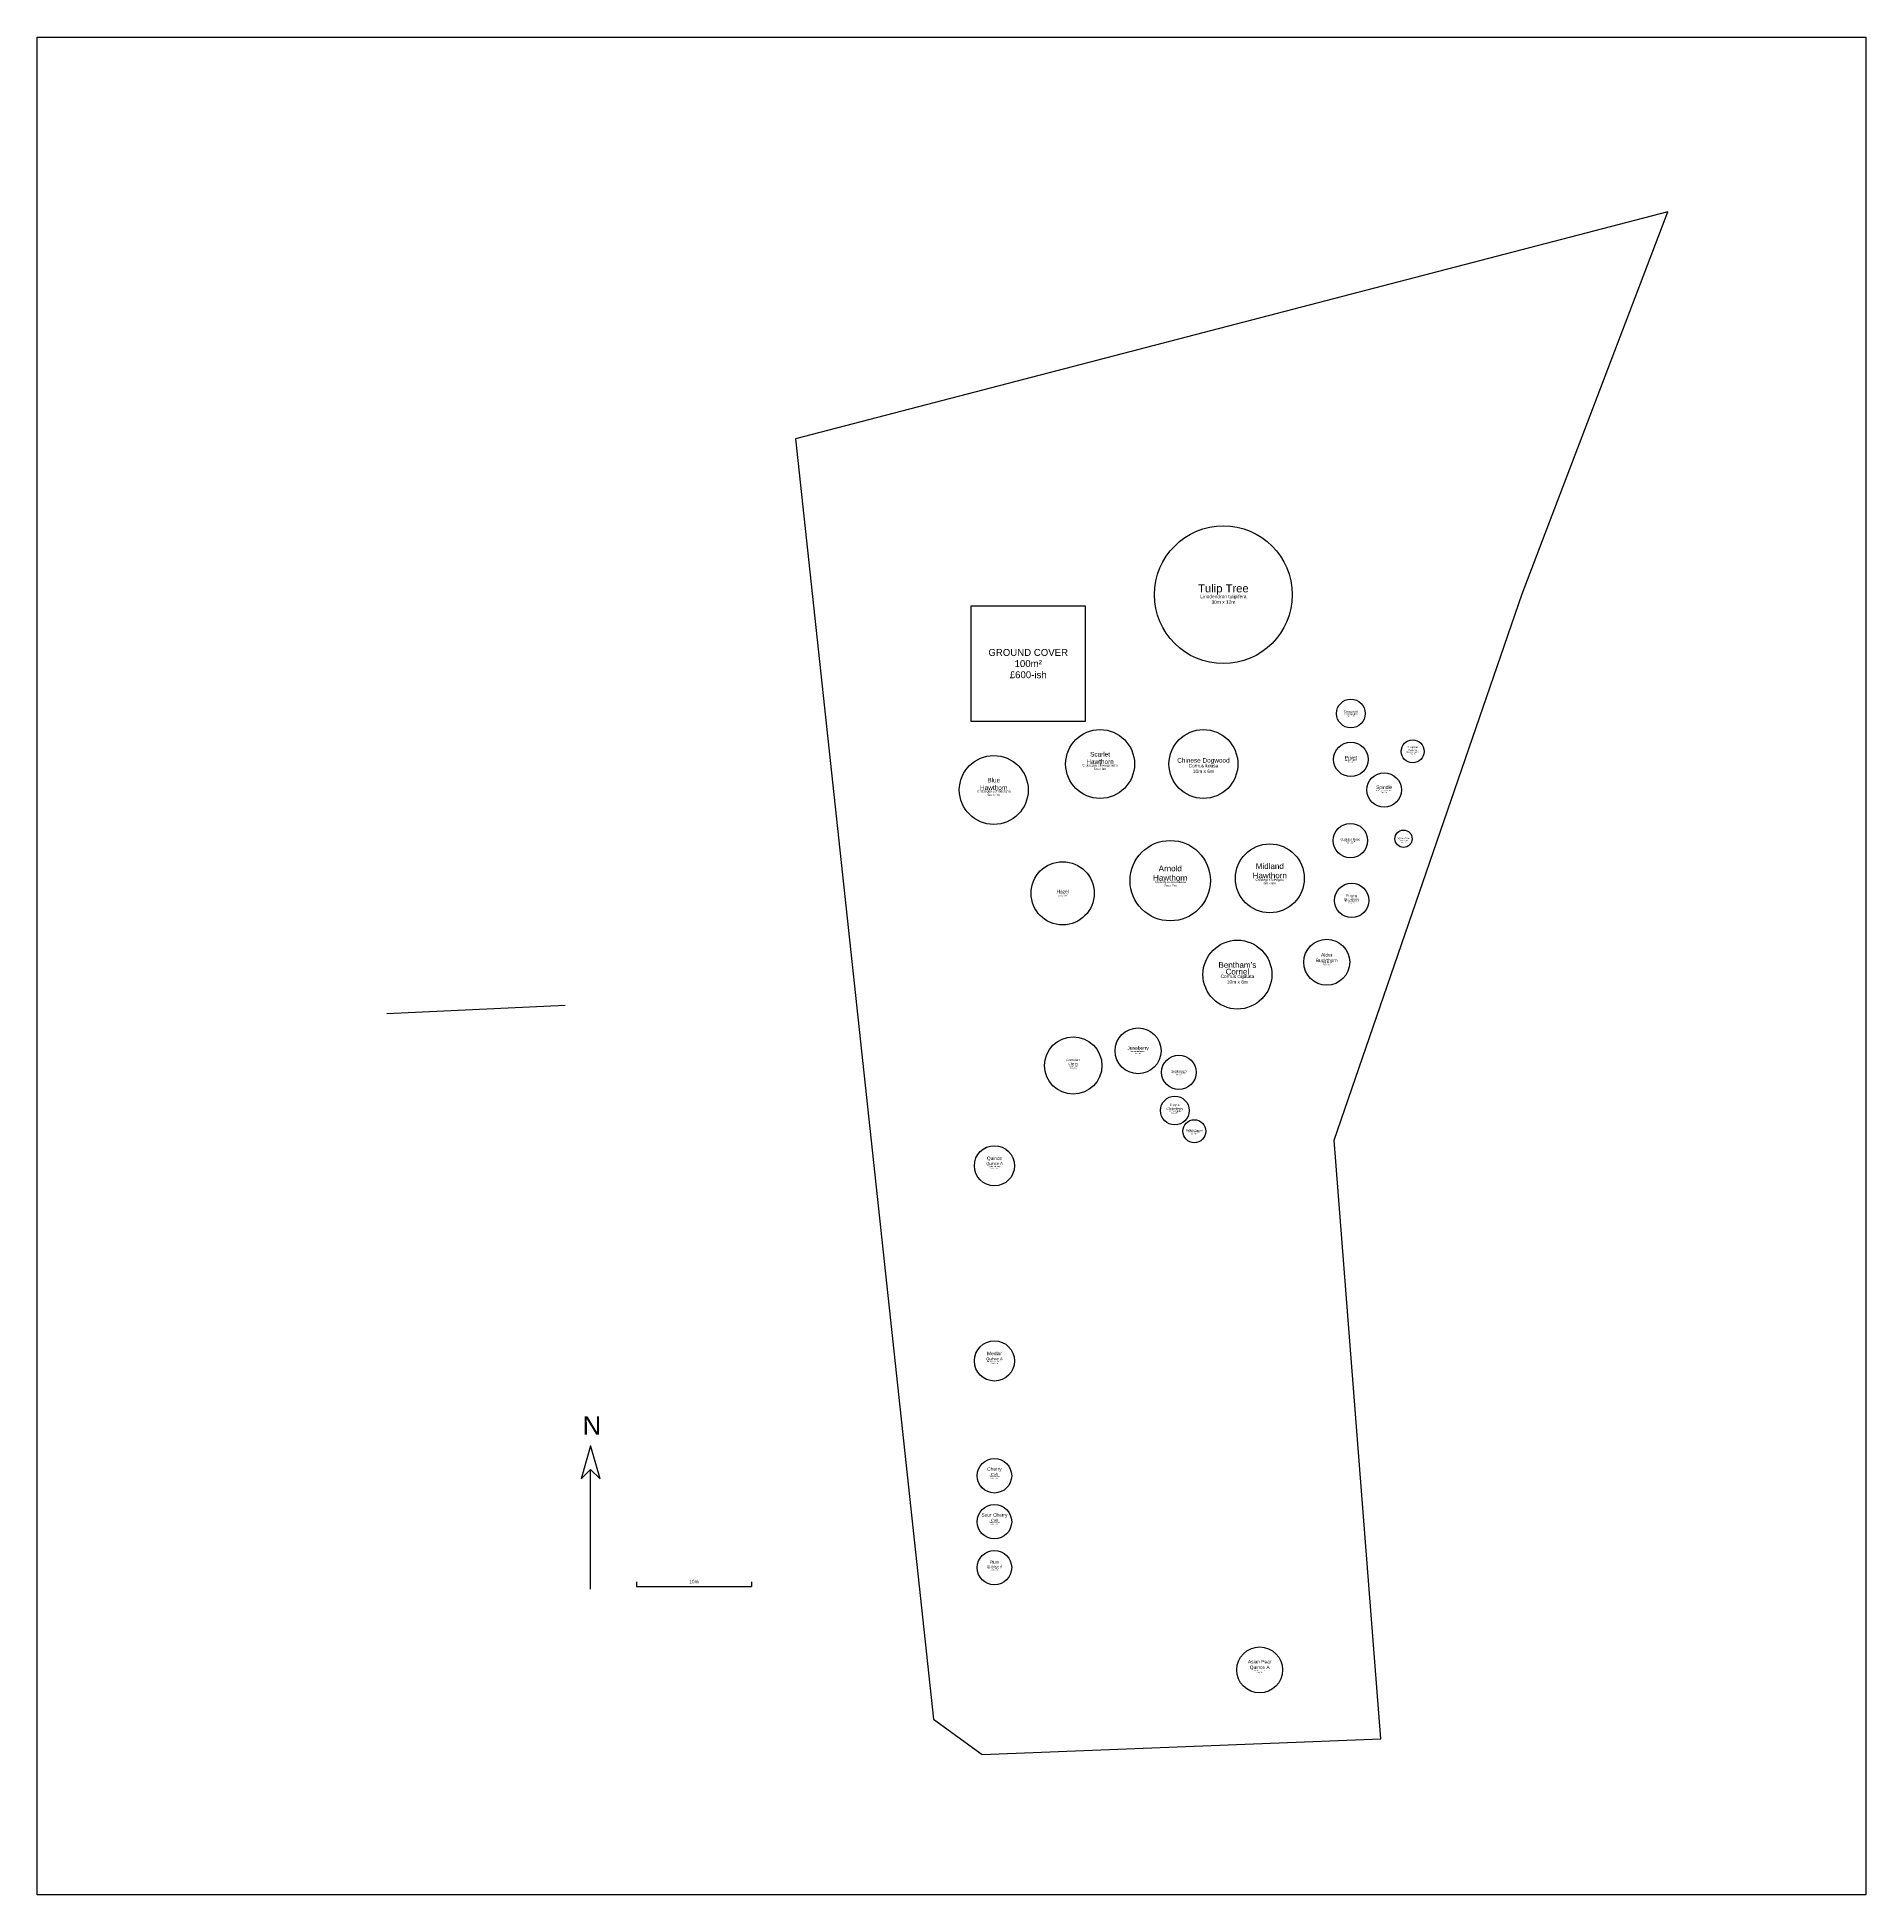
# Model space of a CAD drawing. Header units: metres. Extents: x -12 to 147, y -2 to 160.
import ezdxf

# ---------------------------------------------------------------- set-up
doc = ezdxf.new("R2010")
doc.units = ezdxf.units.M
for name, color, linetype, lineweight, true_color in [('Boundary', 1, 'Continuous', 25, 0xff0000), ('Buildings', 30, 'Continuous', 25, 0xff7f00), ('Ground cover', 253, 'Continuous', 25, 0xa0a0a4), ('Legend', 2, 'Continuous', 25, 0xffff00), ('Plant - Shrub', 3, 'Continuous', 25, 0x00ff00), ('Plant - Tree', 3, 'Continuous', 25, 0x00ff00), ('Plant label', 30, 'Continuous', 25, 0xff7f00), ('xMap', 178, 'Continuous', 25, 0x000000)]:
    doc.layers.add(name, color=color, linetype=linetype, lineweight=lineweight, true_color=true_color)
doc.styles.add('textstyle17', font='')
doc.styles.add('textstyle18', font='')
doc.styles.add('textstyle19', font='')
doc.styles.add('textstyle20', font='')
doc.styles.add('textstyle21', font='')
doc.styles.add('textstyle22', font='')
doc.styles.add('textstyle23', font='')
doc.styles.add('textstyle24', font='')
doc.styles.add('textstyle25', font='')
doc.styles.add('textstyle26', font='')
doc.styles.add('textstyle27', font='')
doc.styles.add('textstyle28', font='')
doc.styles.add('textstyle29', font='')
doc.styles.add('textstyle30', font='')
doc.styles.add('textstyle31', font='')
doc.styles.add('textstyle32', font='')
doc.styles.add('textstyle33', font='')
doc.styles.add('textstyle34', font='')
doc.styles.add('textstyle35', font='')
doc.styles.add('textstyle36', font='')
doc.styles.add('textstyle37', font='')
doc.styles.add('textstyle38', font='')
doc.styles.add('textstyle39', font='')
doc.styles.add('textstyle40', font='')
doc.styles.add('textstyle41', font='')
doc.styles.add('textstyle42', font='')
doc.styles.add('textstyle45', font='')
doc.styles.add('textstyle46', font='')
doc.styles.add('textstyle47', font='')
doc.styles.add('textstyle48', font='')
doc.styles.add('textstyle49', font='')
doc.styles.add('textstyle50', font='')
doc.styles.add('textstyle51', font='')
doc.styles.add('textstyle52', font='')
doc.styles.add('textstyle53', font='')
doc.styles.add('textstyle54', font='')
doc.styles.add('textstyle55', font='')
doc.styles.add('textstyle56', font='')
doc.styles.add('textstyle57', font='')
doc.styles.add('textstyle58', font='')
doc.styles.add('textstyle59', font='')
doc.styles.add('textstyle60', font='')
doc.styles.add('textstyle61', font='')
doc.styles.add('textstyle62', font='')
doc.styles.add('textstyle63', font='')
doc.styles.add('textstyle64', font='')
doc.styles.add('textstyle65', font='')
doc.styles.add('textstyle66', font='')
doc.styles.add('textstyle67', font='')
doc.styles.add('textstyle68', font='')
doc.styles.add('textstyle69', font='')
doc.styles.add('textstyle70', font='')
doc.styles.add('textstyle71', font='')
doc.styles.add('textstyle72', font='')
doc.styles.add('textstyle73', font='')
doc.styles.add('textstyle74', font='')
doc.styles.add('textstyle75', font='')
doc.styles.get('textstyle17').set_extended_font_data('Arial')
doc.styles.get('textstyle18').set_extended_font_data('Arial')
doc.styles.get('textstyle19').set_extended_font_data('Arial')
doc.styles.get('textstyle20').set_extended_font_data('Arial')
doc.styles.get('textstyle21').set_extended_font_data('Arial')
doc.styles.get('textstyle22').set_extended_font_data('Arial')
doc.styles.get('textstyle23').set_extended_font_data('Arial')
doc.styles.get('textstyle24').set_extended_font_data('Arial')
doc.styles.get('textstyle25').set_extended_font_data('Arial')
doc.styles.get('textstyle26').set_extended_font_data('Arial')
doc.styles.get('textstyle27').set_extended_font_data('Arial')
doc.styles.get('textstyle28').set_extended_font_data('Arial')
doc.styles.get('textstyle29').set_extended_font_data('Arial')
doc.styles.get('textstyle30').set_extended_font_data('Arial')
doc.styles.get('textstyle31').set_extended_font_data('Arial')
doc.styles.get('textstyle32').set_extended_font_data('Arial')
doc.styles.get('textstyle33').set_extended_font_data('Arial')
doc.styles.get('textstyle34').set_extended_font_data('Arial')
doc.styles.get('textstyle35').set_extended_font_data('Arial')
doc.styles.get('textstyle36').set_extended_font_data('Arial')
doc.styles.get('textstyle37').set_extended_font_data('Arial')
doc.styles.get('textstyle38').set_extended_font_data('Arial')
doc.styles.get('textstyle39').set_extended_font_data('Arial')
doc.styles.get('textstyle40').set_extended_font_data('Arial')
doc.styles.get('textstyle41').set_extended_font_data('Arial')
doc.styles.get('textstyle42').set_extended_font_data('Arial')
doc.styles.get('textstyle45').set_extended_font_data('Arial')
doc.styles.get('textstyle46').set_extended_font_data('Arial')
doc.styles.get('textstyle47').set_extended_font_data('Arial')
doc.styles.get('textstyle48').set_extended_font_data('Arial')
doc.styles.get('textstyle49').set_extended_font_data('Arial')
doc.styles.get('textstyle50').set_extended_font_data('Arial')
doc.styles.get('textstyle51').set_extended_font_data('Arial')
doc.styles.get('textstyle52').set_extended_font_data('Arial')
doc.styles.get('textstyle53').set_extended_font_data('Arial')
doc.styles.get('textstyle54').set_extended_font_data('Arial')
doc.styles.get('textstyle55').set_extended_font_data('Arial')
doc.styles.get('textstyle56').set_extended_font_data('Arial')
doc.styles.get('textstyle57').set_extended_font_data('Arial')
doc.styles.get('textstyle58').set_extended_font_data('Arial')
doc.styles.get('textstyle59').set_extended_font_data('Arial')
doc.styles.get('textstyle60').set_extended_font_data('Arial')
doc.styles.get('textstyle61').set_extended_font_data('Arial')
doc.styles.get('textstyle62').set_extended_font_data('Arial')
doc.styles.get('textstyle63').set_extended_font_data('Arial')
doc.styles.get('textstyle64').set_extended_font_data('Arial')
doc.styles.get('textstyle65').set_extended_font_data('Arial')
doc.styles.get('textstyle66').set_extended_font_data('Arial')
doc.styles.get('textstyle67').set_extended_font_data('Arial')
doc.styles.get('textstyle68').set_extended_font_data('Arial')
doc.styles.get('textstyle69').set_extended_font_data('Arial')
doc.styles.get('textstyle70').set_extended_font_data('Arial')
doc.styles.get('textstyle71').set_extended_font_data('Arial')
doc.styles.get('textstyle72').set_extended_font_data('Arial')
doc.styles.get('textstyle73').set_extended_font_data('Arial')
doc.styles.get('textstyle74').set_extended_font_data('Arial')
doc.styles.get('textstyle75').set_extended_font_data('Arial')
picture_1 = doc.add_image_def('image1.png', size_in_pixel=(1513, 1537))

# ---------------------------------------------------------------- blocks, each defined once
blk = doc.blocks.new('Tree - Cornus kousa')
at = {"layer": 'Plant - Tree'}
blk.add_circle((0, 0), 3, dxfattribs=at)
at = {"layer": 'Plant - Tree', "insert": (0, 0), "char_height": 0.4, "attachment_point": 8, "line_spacing_factor": 0.971628, "style": 'textstyle48'}
blk.add_mtext('\\c32767;Chinese Dogwood', dxfattribs=at)
at = {"layer": 'Plant label', "insert": (0, 0), "char_height": 0.3, "attachment_point": 2, "line_spacing_factor": 0.971628, "style": 'textstyle47'}
blk.add_mtext('\\c32767;Cornus kousa\\P10m x 6m', dxfattribs=at)
blk = doc.blocks.new('Tree - Crataegus ellwangeriana')
at = {"layer": 'Plant - Tree'}
blk.add_circle((0, 0), 3, dxfattribs=at)
at = {"layer": 'Plant - Tree', "color": 30, "true_color": 0xff7f00, "insert": (0, 0), "char_height": 0.4, "attachment_point": 8, "line_spacing_factor": 0.971628, "style": 'textstyle54'}
blk.add_mtext('Scarlet\\PHawthorn', dxfattribs=at)
at = {"layer": 'Plant label', "insert": (0, 0), "char_height": 0.2, "attachment_point": 2, "line_spacing_factor": 0.971628, "style": 'textstyle53'}
blk.add_mtext('\\c32767;Crataegus ellwangeriana\\P6m x 6m', dxfattribs=at)
blk = doc.blocks.new('Tree - Crataegus schraderana')
at = {"layer": 'Plant - Tree'}
blk.add_circle((0, 0), 3, dxfattribs=at)
at = {"layer": 'Plant - Tree', "color": 30, "true_color": 0xff7f00, "insert": (0, 0), "char_height": 0.4, "attachment_point": 8, "line_spacing_factor": 0.971628, "style": 'textstyle58'}
blk.add_mtext('Blue\\PHawthorn', dxfattribs=at)
at = {"layer": 'Plant label', "insert": (0, 0), "char_height": 0.2, "attachment_point": 2, "line_spacing_factor": 0.971628, "style": 'textstyle57'}
blk.add_mtext('\\c32767;Crataegus schraderana\\P6m x 4m', dxfattribs=at)
blk = doc.blocks.new('Tree - Cornus capitata')
at = {"layer": 'Plant - Tree'}
blk.add_circle((0, 0), 3, dxfattribs=at)
at = {"layer": 'Plant - Tree', "insert": (0, 0), "char_height": 0.5, "attachment_point": 8, "line_spacing_factor": 0.7, "style": 'textstyle46'}
blk.add_mtext('\\c32767;Bentham’s\\PCornel', dxfattribs=at)
at = {"layer": 'Plant label', "insert": (0, 0), "char_height": 0.3, "attachment_point": 2, "line_spacing_factor": 0.971628, "style": 'textstyle45'}
blk.add_mtext('\\c32767;Cornus capitata\\P10m x 6m', dxfattribs=at)
blk = doc.blocks.new('Tree - Crataegus laevigata')
at = {"layer": 'Plant - Tree'}
blk.add_circle((0, 0), 3, dxfattribs=at)
at = {"layer": 'Plant - Tree', "insert": (0, 0), "char_height": 0.5, "attachment_point": 8, "line_spacing_factor": 0.971628, "style": 'textstyle56'}
blk.add_mtext('\\c32767;Midland\\PHawthorn', dxfattribs=at)
at = {"layer": 'Plant label', "insert": (0, 0), "char_height": 0.2, "attachment_point": 2, "line_spacing_factor": 0.971628, "style": 'textstyle55'}
blk.add_mtext('\\c32767;Crataegus laevigata\\P6m x 6m', dxfattribs=at)
blk = doc.blocks.new('Tree - Crataegus arnoldiana')
at = {"layer": 'Plant - Tree'}
blk.add_circle((0, 0), 3.5, dxfattribs=at)
at = {"layer": 'Plant - Tree', "insert": (0, 0), "char_height": 0.5, "attachment_point": 8, "line_spacing_factor": 0.971628, "style": 'textstyle52'}
blk.add_mtext('\\c32767;Arnold\\PHawthorn', dxfattribs=at)
at = {"layer": 'Plant label', "insert": (0, 0), "char_height": 0.2, "attachment_point": 2, "line_spacing_factor": 0.971628, "style": 'textstyle51'}
blk.add_mtext('\\c32767;Crataegus arnoldiana\\P7m x 7m', dxfattribs=at)
blk = doc.blocks.new('Tree - Corylus avellana')
at = {"layer": 'Plant - Tree'}
blk.add_circle((0, 0), 2.75, dxfattribs=at)
at = {"layer": 'Plant - Tree', "insert": (0, 0), "char_height": 0.3, "attachment_point": 8, "line_spacing_factor": 0.971628, "style": 'textstyle50'}
blk.add_mtext('\\c32767;Hazel', dxfattribs=at)
at = {"layer": 'Plant label', "insert": (0, 0), "char_height": 0.1, "attachment_point": 2, "line_spacing_factor": 0.971628, "style": 'textstyle49'}
blk.add_mtext('\\c32767;Corylus avellana\\P5.5m x 5.5m', dxfattribs=at)
blk = doc.blocks.new('Shrub - Ligustrum vulgare')
at = {"layer": 'Plant - Shrub'}
blk.add_circle((0, 0), 1.5, dxfattribs=at)
at = {"layer": 'Plant - Shrub', "insert": (0, 0), "char_height": 0.3, "attachment_point": 8, "line_spacing_factor": 0.971628, "style": 'textstyle34'}
blk.add_mtext('\\c32767;Privet', dxfattribs=at)
at = {"layer": 'Plant label', "insert": (0, 0), "char_height": 0.1, "attachment_point": 2, "line_spacing_factor": 0.971628, "style": 'textstyle33'}
blk.add_mtext('\\c32767;Ligustrum vulgare\\P3m x 3m', dxfattribs=at)
blk = doc.blocks.new("Shrub - Salix x viminalis 'Bowles Hybrid'")
at = {"layer": 'Plant - Tree'}
blk.add_circle((0, 0), 0.75, dxfattribs=at)
at = {"layer": 'Plant - Tree', "insert": (0, 0), "char_height": 0.12, "attachment_point": 8, "line_spacing_factor": 0.971628, "style": 'textstyle40'}
blk.add_mtext('\\c32767;Bowles Willow', dxfattribs=at)
at = {"layer": 'Plant label', "insert": (0, 0), "char_height": 0.08, "attachment_point": 2, "line_spacing_factor": 0.971628, "style": 'textstyle39'}
blk.add_mtext("\\c32767;Salix x viminalis \\P'Bowles Hybrid'\\P9m x 1.5m", dxfattribs=at)
blk = doc.blocks.new('Shrub - Cornus sericea')
at = {"layer": 'Plant - Shrub'}
blk.add_circle((0, 0), 1.25, dxfattribs=at)
at = {"layer": 'Plant - Shrub', "insert": (0, 0), "char_height": 0.2, "attachment_point": 8, "line_spacing_factor": 0.971628, "style": 'textstyle28'}
blk.add_mtext('\\c32767;Dogwood', dxfattribs=at)
at = {"layer": 'Plant label', "insert": (0, 0), "char_height": 0.1, "attachment_point": 2, "line_spacing_factor": 0.971628, "style": 'textstyle27'}
blk.add_mtext('\\c32767;Cornus sanguinea\\P2.5m x 2.5m', dxfattribs=at)
blk = doc.blocks.new('Shrub - Viburnum opulus')
at = {"layer": 'Plant - Shrub'}
blk.add_circle((0, 0), 1.5, dxfattribs=at)
at = {"layer": 'Plant - Shrub', "insert": (0, 0), "char_height": 0.2, "attachment_point": 8, "line_spacing_factor": 0.971628, "style": 'textstyle42'}
blk.add_mtext('\\c32767;Guelder Rose', dxfattribs=at)
at = {"layer": 'Plant label', "insert": (0, 0), "char_height": 0.1, "attachment_point": 2, "line_spacing_factor": 0.971628, "style": 'textstyle41'}
blk.add_mtext('\\c32767;Viburnum opulus\\P6m x 3m', dxfattribs=at)
blk = doc.blocks.new('Shrub - Rhamnus cathartica')
at = {"layer": 'Plant - Shrub'}
blk.add_circle((0, 0), 1.5, dxfattribs=at)
at = {"layer": 'Plant - Shrub', "insert": (0, 0), "char_height": 0.2, "attachment_point": 8, "line_spacing_factor": 0.971628, "style": 'textstyle36'}
blk.add_mtext('\\c32767;Purging\\PBuckthorn', dxfattribs=at)
at = {"layer": 'Plant label', "insert": (0, 0), "char_height": 0.1, "attachment_point": 2, "line_spacing_factor": 0.971628, "style": 'textstyle35'}
blk.add_mtext('\\c32767;Rhamnus cathartica\\P6m x 3m', dxfattribs=at)
blk = doc.blocks.new('Shrub - Frangula alnus')
at = {"layer": 'Plant - Shrub'}
blk.add_circle((0, 0), 2, dxfattribs=at)
at = {"layer": 'Plant - Shrub', "insert": (0, 0), "char_height": 0.3, "attachment_point": 8, "line_spacing_factor": 0.971628, "style": 'textstyle32'}
blk.add_mtext('\\c32767;Alder\\PBuckthorn', dxfattribs=at)
at = {"layer": 'Plant label', "insert": (0, 0), "char_height": 0.1, "attachment_point": 2, "line_spacing_factor": 0.971628, "style": 'textstyle31'}
blk.add_mtext('\\c32767;Frangula alnus\\P5m x 4m', dxfattribs=at)
blk = doc.blocks.new('Shrub - Berberis vulgaris')
at = {"layer": 'Plant - Shrub'}
blk.add_circle((0, 0), 1, dxfattribs=at)
at = {"layer": 'Plant - Shrub', "insert": (0, 0), "char_height": 0.15, "attachment_point": 8, "line_spacing_factor": 0.971628, "style": 'textstyle24'}
blk.add_mtext('\\c32767;European\\PBarberry', dxfattribs=at)
at = {"layer": 'Plant label', "insert": (0, 0), "char_height": 0.1, "attachment_point": 2, "line_spacing_factor": 0.971628, "style": 'textstyle23'}
blk.add_mtext('\\c32767;Berberis vulgaris\\P3m x 2m', dxfattribs=at)
blk = doc.blocks.new('Shrub - Euonymus europaeus')
at = {"layer": 'Plant - Shrub'}
blk.add_circle((0, 0), 1.5, dxfattribs=at)
at = {"layer": 'Plant - Shrub', "insert": (0, 0), "char_height": 0.3, "attachment_point": 8, "line_spacing_factor": 0.971628, "style": 'textstyle30'}
blk.add_mtext('\\c32767;Spindle', dxfattribs=at)
at = {"layer": 'Plant label', "insert": (0, 0), "char_height": 0.1, "attachment_point": 2, "line_spacing_factor": 0.971628, "style": 'textstyle29'}
blk.add_mtext('\\c32767;Euonymus europaeus\\P6m x 3m', dxfattribs=at)
blk = doc.blocks.new('Shrub - Amelanchier lamarckii')
at = {"layer": 'Plant - Shrub'}
blk.add_circle((0, 0), 2, dxfattribs=at)
at = {"layer": 'Plant - Shrub', "insert": (0, 0), "char_height": 0.3, "attachment_point": 8, "line_spacing_factor": 0.971628, "style": 'textstyle20'}
blk.add_mtext('\\c32767;Juneberry', dxfattribs=at)
at = {"layer": 'Plant label', "insert": (0, 0), "char_height": 0.1, "attachment_point": 2, "line_spacing_factor": 0.971628, "style": 'textstyle19'}
blk.add_mtext('\\c32767;Amelanchier lamarckii\\P6m x 4m', dxfattribs=at)
blk = doc.blocks.new('Shrub - Amelanchier alnifolia')
at = {"layer": 'Plant - Shrub'}
blk.add_circle((0, 0), 1.5, dxfattribs=at)
at = {"layer": 'Plant - Shrub', "insert": (0, 0), "char_height": 0.2, "attachment_point": 8, "line_spacing_factor": 0.971628, "style": 'textstyle18'}
blk.add_mtext('\\c32767;Saskatoon', dxfattribs=at)
at = {"layer": 'Plant label', "insert": (0, 0), "char_height": 0.1, "attachment_point": 2, "line_spacing_factor": 0.971628, "style": 'textstyle17'}
blk.add_mtext('\\c32767;Amelanchier alnifolia\\P4m x 3m', dxfattribs=at)
blk = doc.blocks.new('Shrub - Aronia prunifolia')
at = {"layer": 'Plant - Shrub'}
blk.add_circle((0, 0), 1.25, dxfattribs=at)
at = {"layer": 'Plant - Shrub', "insert": (0, 0), "char_height": 0.2, "attachment_point": 8, "line_spacing_factor": 0.971628, "style": 'textstyle22'}
blk.add_mtext('\\c32767;Purple \\PChokeberry', dxfattribs=at)
at = {"layer": 'Plant label', "insert": (0, 0), "char_height": 0.1, "attachment_point": 2, "line_spacing_factor": 0.971628, "style": 'textstyle21'}
blk.add_mtext('\\c32767;Aronia prunifolia\\P3m x 2.5m', dxfattribs=at)
blk = doc.blocks.new('Shrub - Cornus mas')
at = {"layer": 'Plant - Shrub'}
blk.add_circle((0, 0), 2.5, dxfattribs=at)
at = {"layer": 'Plant - Shrub', "insert": (0, 0), "char_height": 0.2, "attachment_point": 8, "line_spacing_factor": 0.971628, "style": 'textstyle26'}
blk.add_mtext('\\c32767;Cornelian\\PCherry', dxfattribs=at)
at = {"layer": 'Plant label', "insert": (0, 0), "char_height": 0.1, "attachment_point": 2, "line_spacing_factor": 0.971628, "style": 'textstyle25'}
blk.add_mtext('\\c32767;Cornus mas\\P5m x 5m', dxfattribs=at)
blk = doc.blocks.new('Shrub - Ribes odoratum')
at = {"layer": 'Plant - Shrub'}
blk.add_circle((0, 0), 1, dxfattribs=at)
at = {"layer": 'Plant - Shrub', "insert": (0, 0), "char_height": 0.15, "attachment_point": 8, "line_spacing_factor": 0.971628, "style": 'textstyle38'}
blk.add_mtext('\\c32767;Buffalo Currant', dxfattribs=at)
at = {"layer": 'Plant label', "insert": (0, 0), "char_height": 0.1, "attachment_point": 2, "line_spacing_factor": 0.971628, "style": 'textstyle37'}
blk.add_mtext('\\c32767;Ribes odoratum\\P2m x 2m', dxfattribs=at)
blk = doc.blocks.new('Tree - Prunus domestica St Julien A')
at = {"layer": 'Plant - Tree'}
blk.add_circle((0, 0), 1.5, dxfattribs=at)
at = {"layer": 'Plant - Tree', "insert": (0, 0), "char_height": 0.25, "attachment_point": 8, "line_spacing_factor": 0.971628, "style": 'textstyle70'}
blk.add_mtext('\\c32767;Plum\\P\\fArial|b0|i1|c0|p0;\\H0.2;St Julien A', dxfattribs=at)
at = {"layer": 'Plant label', "insert": (0, 0), "char_height": 0.1, "attachment_point": 2, "line_spacing_factor": 0.971628, "style": 'textstyle69'}
blk.add_mtext('\\c32767;Prunus domestica\\P3.5m x 3m', dxfattribs=at)
blk = doc.blocks.new('Tree - Prunus avium Colt')
at = {"layer": 'Plant - Tree', "lineweight": -2}
blk.add_circle((0, 0), 1.5, dxfattribs=at)
at = {"layer": 'Plant - Tree', "insert": (0, 0), "char_height": 0.3, "attachment_point": 8, "line_spacing_factor": 0.971628, "style": 'textstyle66'}
blk.add_mtext('\\c32767;Cherry\\P\\fArial|b0|i1|c0|p0;\\H0.25;Colt', dxfattribs=at)
at = {"layer": 'Plant label', "insert": (0, 0), "char_height": 0.1, "attachment_point": 2, "line_spacing_factor": 0.971628, "style": 'textstyle65'}
blk.add_mtext('\\c32767;Prunus avium\\P3.5m x 3m', dxfattribs=at)
blk = doc.blocks.new('Tree - Cydonia oblonga Quince A')
at = {"layer": 'Plant - Tree'}
blk.add_circle((0, 0), 1.75, dxfattribs=at)
at = {"layer": 'Plant - Tree', "insert": (0, 0), "char_height": 0.3, "attachment_point": 8, "line_spacing_factor": 0.971628, "style": 'textstyle60'}
blk.add_mtext('\\c32767;Quince\\P\\fArial|b0|i1|c0|p0;\\H0.25;Quince A', dxfattribs=at)
at = {"layer": 'Plant label', "insert": (0, 0), "char_height": 0.1, "attachment_point": 2, "line_spacing_factor": 0.971628, "style": 'textstyle59'}
blk.add_mtext('\\c32767;Cydonia oblonga\\P3.5m x 3m', dxfattribs=at)
blk = doc.blocks.new('Tree - Pyrus pyrifolia Quince A')
at = {"layer": 'Plant - Tree'}
blk.add_circle((0, 0), 2, dxfattribs=at)
at = {"layer": 'Plant - Tree', "insert": (0, 0), "char_height": 0.3, "attachment_point": 8, "line_spacing_factor": 0.971628, "style": 'textstyle72'}
blk.add_mtext('\\c32767;Asian Pear \\PQuince A', dxfattribs=at)
at = {"layer": 'Plant label', "insert": (0, 0), "char_height": 0.1, "attachment_point": 2, "line_spacing_factor": 0.971628, "style": 'textstyle71'}
blk.add_mtext('\\c32767;Pyrus pyrifolia\\P4m x 4m', dxfattribs=at)
blk = doc.blocks.new('Tree - Mespilus germanica Quince A')
at = {"layer": 'Plant - Tree'}
blk.add_circle((0, 0), 1.75, dxfattribs=at)
at = {"layer": 'Plant - Tree', "insert": (0, 0), "char_height": 0.3, "attachment_point": 8, "line_spacing_factor": 0.971628, "style": 'textstyle64'}
blk.add_mtext('\\c32767;Medlar\\P\\fArial|b0|i1|c0|p0;\\H0.25;Quince A', dxfattribs=at)
at = {"layer": 'Plant label', "insert": (0, 0), "char_height": 0.1, "attachment_point": 2, "line_spacing_factor": 0.971628, "style": 'textstyle63'}
blk.add_mtext('\\c32767;Mespilus germanica\\P3.5m x 3m', dxfattribs=at)
blk = doc.blocks.new('Tree - Prunus cerasus Colt')
at = {"layer": 'Plant - Tree'}
blk.add_circle((0, 0), 1.5, dxfattribs=at)
at = {"layer": 'Plant - Tree', "insert": (0, 0), "char_height": 0.3, "attachment_point": 8, "line_spacing_factor": 0.971628, "style": 'textstyle68'}
blk.add_mtext('\\c32767;Sour Cherry\\P\\fArial|b0|i1|c0|p0;\\H0.25;Colt', dxfattribs=at)
at = {"layer": 'Plant label', "insert": (0, 0), "char_height": 0.1, "attachment_point": 2, "line_spacing_factor": 0.971628, "style": 'textstyle67'}
blk.add_mtext('\\c32767;Prunus cerasus\\P3.5m x 3m', dxfattribs=at)
blk = doc.blocks.new('Tree - Liriodendron tulipifera')
at = {"layer": 'Plant - Tree'}
blk.add_circle((0, 0), 6, dxfattribs=at)
at = {"layer": 'Plant - Tree', "insert": (0, 0), "char_height": 0.7, "attachment_point": 8, "line_spacing_factor": 0.971628, "style": 'textstyle62'}
blk.add_mtext('\\c32767;Tulip Tree', dxfattribs=at)
at = {"layer": 'Plant label', "insert": (0, 0), "char_height": 0.3, "attachment_point": 2, "line_spacing_factor": 0.971628, "style": 'textstyle61'}
blk.add_mtext('\\c32767;Liriodendron tulipifera\\P30m x 12m', dxfattribs=at)

msp = doc.modelspace()

# ---------------------------------------------------------------- linework, layer by layer
at = {"layer": 'Boundary', "flags": 128}
msp.add_lwpolyline([(104.72, 11.37), (100.66, 63.51), (117.03, 111.08), (129.72, 144.36), (53.72, 124.57), (65.75, 13.07), (70, 10)], close=True, dxfattribs=at)
at = {"layer": 'Buildings'}
for p in [(18.15, 74.53), (33.66, 75.25)]:
    msp.add_line(p, (33.66, 75.25), dxfattribs=at)
at = {"layer": 'Ground cover', "color": 96, "true_color": 0x008000, "flags": 128}
msp.add_lwpolyline([(69, 100), (79, 100), (79, 110), (69, 110)], close=True, dxfattribs=at)
at = {"layer": 'Legend'}
for p, q in [((39.89, 25.04), (39.89, 24.64)), ((39.89, 24.64), (49.89, 24.64)), ((49.89, 25.04), (49.89, 24.64))]:
    msp.add_line(p, q, dxfattribs=at)
for points in [[(35.89, 34.83), (36.71, 34.01), (35.9, 36.83), (35.89, 36.89), (35.07, 34.01), (35.89, 34.83)], [(35.89, 24.41), (35.89, 34.73)]]:
    msp.add_lwpolyline(points, dxfattribs=at)

# ---------------------------------------------------------------- block references
at = {"layer": 'Plant - Shrub'}
for name, p in [('Shrub - Amelanchier lamarckii', (83.57, 71.28)), ('Shrub - Cornus mas', (77.92, 70)), ('Shrub - Amelanchier alnifolia', (87.12, 69.41)), ('Shrub - Aronia prunifolia', (86.77, 66.08)), ('Shrub - Ribes odoratum', (88.47, 64.28))]:
    msp.add_blockref(name, p, dxfattribs=at)
at = {"layer": 'Plant - Tree'}
for name, p in [('Tree - Liriodendron tulipifera', (91, 111)), ('Shrub - Cornus sericea', (102.1, 100.66)), ('Tree - Crataegus ellwangeriana', (80.26, 96.26)), ('Tree - Cornus kousa', (89.26, 96.26)), ('Shrub - Ligustrum vulgare', (102.1, 96.66)), ('Shrub - Berberis vulgaris', (107.48, 97.36)), ('Tree - Crataegus schraderana', (71, 94)), ('Shrub - Euonymus europaeus', (105, 94)), ('Shrub - Viburnum opulus', (102.06, 89.59)), ('Tree - Crataegus arnoldiana', (86.37, 86.1)), ('Tree - Crataegus laevigata', (95.04, 86.3)), ("Shrub - Salix x viminalis 'Bowles Hybrid'", (106.69, 89.75)), ('Tree - Corylus avellana', (77, 85)), ('Shrub - Rhamnus cathartica', (102.17, 84.38)), ('Tree - Cornus capitata', (92.22, 77.92)), ('Shrub - Frangula alnus', (100, 79)), ('Tree - Cydonia oblonga Quince A', (71.06, 61.27)), ('Tree - Mespilus germanica Quince A', (71.06, 44.27)), ('Tree - Prunus avium Colt', (71.06, 34.27)), ('Tree - Prunus cerasus Colt', (71.06, 30.27)), ('Tree - Prunus domestica St Julien A', (71.06, 26.27)), ('Tree - Pyrus pyrifolia Quince A', (94.16, 17.36))]:
    msp.add_blockref(name, p, dxfattribs=at)

# ---------------------------------------------------------------- texts
at = {"layer": 'Ground cover', "insert": (74, 105), "char_height": 0.6, "attachment_point": 5, "line_spacing_factor": 0.971628, "style": 'textstyle75'}
msp.add_mtext('\\c32767;GROUND COVER\\P100m²\\P£600-ish', dxfattribs=at)
at = {"layer": 'Legend', "attachment_point": 2}
for s, insert, char_height, style in [('N', (36, 39.45), 1.6, 'textstyle74'), ('10m', (44.88, 25.21), 0.3, 'textstyle73')]:
    msp.add_mtext(s, dxfattribs=dict(at, insert=insert, char_height=char_height, style=style))

# ---------------------------------------------------------------- pictures from other files: only their frames are drawn
at = {"layer": 'xMap'}
image = msp.add_image(picture_1, insert=(-12.31, -2.23), size_in_units=(159.26, 161.79), dxfattribs=at)
image.dxf.flags = 7

doc.saveas('drawing.dxf')
